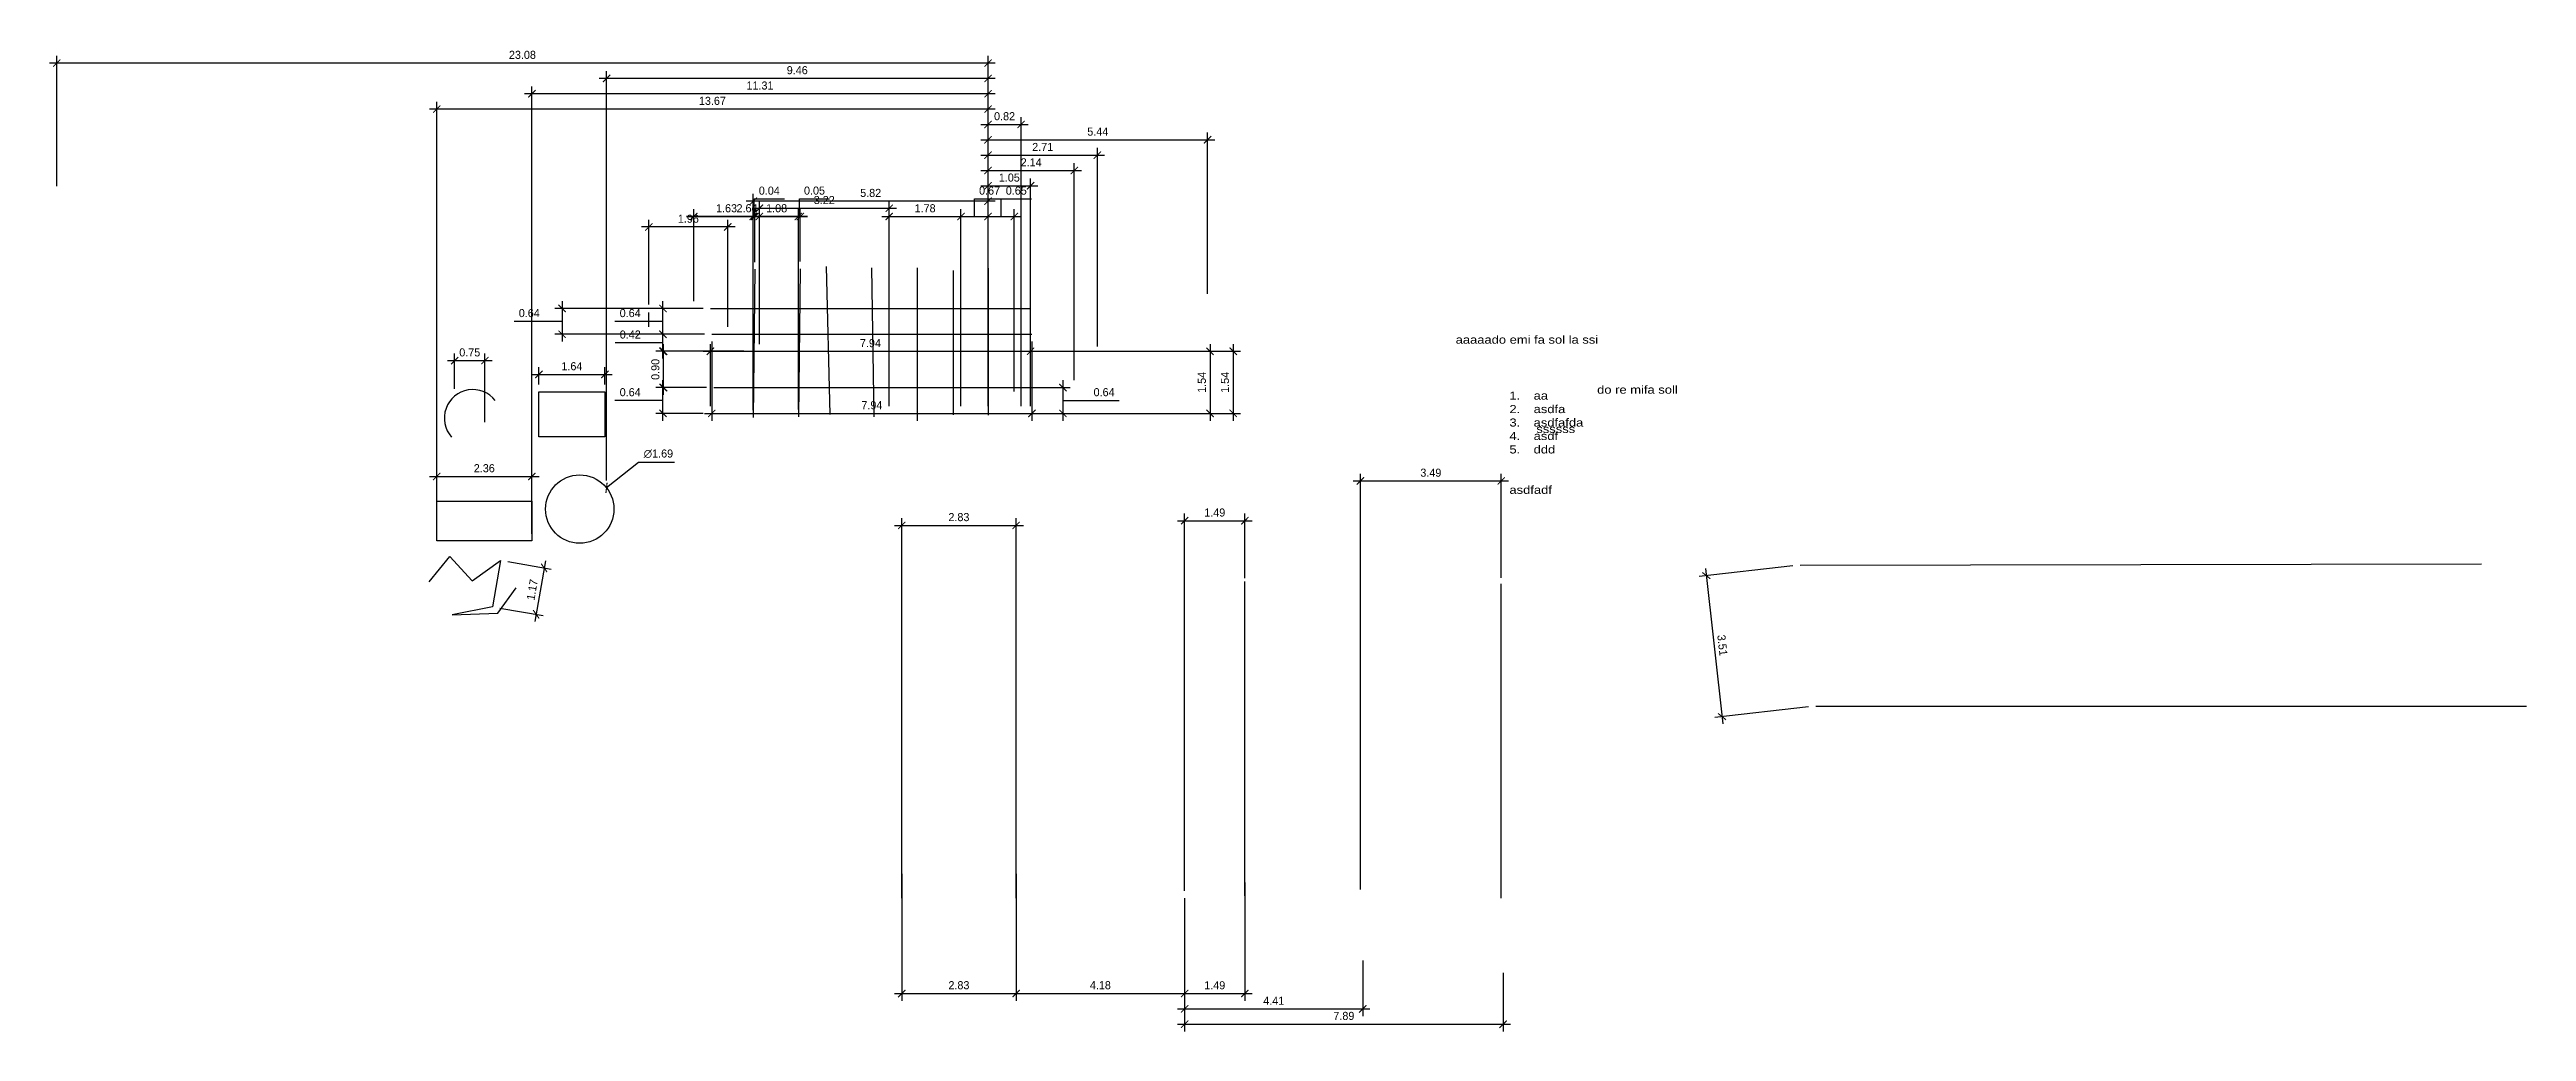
# Model space of a CAD drawing. Header units: metres. Extents: x -9 to 52.4, y -10.7 to 13.6.
import ezdxf

# ---------------------------------------------------------------- set-up
doc = ezdxf.new("R2010")
doc.units = ezdxf.units.M
doc.layers.add('COTAS', color=1, linetype='Continuous')
doc.layers.add('TEXTOS', color=6, linetype='Continuous')
doc.styles.add('COTA', font='ERASMD.TTF')
doc.styles.add('TITULOS', font='ERASMD.TTF', dxfattribs={"width": 1.2, "height": 0.2})
doc.dimstyles.new('COTAS 1', dxfattribs={"dimtxt": 0.2, "dimasz": 0.18, "dimexe": 0.18, "dimexo": 0.18, "dimgap": 0.1, "dimtad": 1, "dimtoh": 1, "dimzin": 0, "dimdsep": 46, "dimtxsty": 'COTA', "dimblk": 'ARCHTICK', "dimcen": 0, "dimdle": 0.18, "dimclrd": 256, "dimclre": 256, "dimclrt": 2, "dimadec": 0, "dimazin": 0, "dimtfac": 1, "dimtofl": 0, "dimtmove": 1, "dimatfit": 3, "dimfxl": 1, "dimtolj": 1, "dimtzin": 0, "dimlwd": -1, "dimlwe": -1, "dimarcsym": 0})

msp = doc.modelspace()

# ---------------------------------------------------------------- texts
at = {"layer": 'TEXTOS', "insert": (25.876, 6.508), "char_height": 0.2, "attachment_point": 1, "style": 'TITULOS', "bg_fill": 3, "box_fill_scale": 1.5, "bg_fill_color": 256, "bg_fill_transparency": 0}
msp.add_mtext_dynamic_manual_height_columns('aaaaado emi fa sol la ssi', width=7.20053, gutter_width=1, heights=[0], dxfattribs=at)
at = {"layer": 'TEXTOS', "char_height": 0.2, "attachment_point": 1, "style": 'TITULOS'}
for s, width, insert in [('\\pxi-3,l3,ql,t3;1.^Iaa\\P2.^Iasdfa\\P3.^Iasdfafda\\P4.^Iasdf\\P5.^Iddd\\P\\pi0,l0,q*,tz;\\P\\Pasdfadf', 4.9737, (27.209, 5.122)), ('do re mifa soll ', 3.6136, (29.383, 5.269)), ('ssssss', 3.26691, (27.876, 4.296))]:
    msp.add_mtext_dynamic_manual_height_columns(s, width=width, gutter_width=1, heights=[0], dxfattribs=dict(at, insert=insert))

# ---------------------------------------------------------------- blocks, each defined once
blk = doc.blocks.new('_ArchTick')
at = {"color": 0, "linetype": 'ByBlock', "const_width": 0.15}
blk.add_lwpolyline([(-0.5, -0.5), (0.5, 0.5)], dxfattribs=at)
blk = doc.blocks.new('*D6')
at = {"transparency": 16777216}
for p, q in [((2.972, 5.547), (4.969, 5.547)), ((3.152, 5.299), (3.152, 5.727)), ((4.789, 5.299), (4.789, 5.727))]:
    blk.add_line(p, q, dxfattribs=at)
at = {"layer": 'Defpoints', "color": 0, "transparency": 16777216}
for p in [(4.789, 5.547), (3.152, 5.119), (4.789, 5.119)]:
    blk.add_point(p, dxfattribs=at)
at = {"transparency": 16777216, "xscale": 0.18, "yscale": 0.18, "zscale": 0.18, "rotation": 180}
blk.add_blockref('_ArchTick', (3.152, 5.547), dxfattribs=at)
at = {"transparency": 16777216, "xscale": 0.18, "yscale": 0.18, "zscale": 0.18}
blk.add_blockref('_ArchTick', (4.789, 5.547), dxfattribs=at)
at = {"color": 2, "transparency": 16777216, "insert": (3.971, 5.748), "char_height": 0.2, "attachment_point": 5, "style": 'COTA'}
blk.add_mtext('\\A1;1.64', dxfattribs=at)
blk = doc.blocks.new('*D7')
at = {"transparency": 16777216}
for p, q in [((0.621, 2.585), (0.621, 3.199)), ((2.979, 2.585), (2.979, 3.199)), ((0.441, 3.019), (3.159, 3.019))]:
    blk.add_line(p, q, dxfattribs=at)
at = {"layer": 'Defpoints', "color": 0, "transparency": 16777216}
for p in [(2.979, 3.019), (0.621, 2.405), (2.979, 2.405)]:
    blk.add_point(p, dxfattribs=at)
at = {"transparency": 16777216, "xscale": 0.18, "yscale": 0.18, "zscale": 0.18, "rotation": 180}
blk.add_blockref('_ArchTick', (0.621, 3.019), dxfattribs=at)
at = {"transparency": 16777216, "xscale": 0.18, "yscale": 0.18, "zscale": 0.18}
blk.add_blockref('_ArchTick', (2.979, 3.019), dxfattribs=at)
at = {"color": 2, "transparency": 16777216, "insert": (1.8, 3.222), "char_height": 0.2, "attachment_point": 5, "style": 'COTA'}
blk.add_mtext('\\A1;2.36', dxfattribs=at)
blk = doc.blocks.new('*D8')
at = {"transparency": 16777216}
for p, q in [((5.619, 3.364), (4.829, 2.738)), ((6.513, 3.364), (5.619, 3.364))]:
    blk.add_line(p, q, dxfattribs=at)
at = {"layer": 'Defpoints', "color": 0, "transparency": 16777216}
for p in [(4.829, 2.738), (3.501, 1.685)]:
    blk.add_point(p, dxfattribs=at)
at = {"transparency": 16777216, "xscale": 0.18, "yscale": 0.18, "zscale": 0.18, "rotation": 218.4080566349514}
blk.add_blockref('_ArchTick', (4.829, 2.738), dxfattribs=at)
at = {"color": 2, "transparency": 16777216, "insert": (6.116, 3.581), "char_height": 0.2, "attachment_point": 5, "style": 'COTA'}
blk.add_mtext('\\A1;∅1.69', dxfattribs=at)
blk = doc.blocks.new('*D9')
at = {"transparency": 16777216}
for p, q in [((0.885, 5.888), (1.995, 5.888)), ((1.065, 5.187), (1.065, 6.068)), ((1.815, 4.361), (1.815, 6.068))]:
    blk.add_line(p, q, dxfattribs=at)
at = {"layer": 'Defpoints', "color": 0, "transparency": 16777216}
for p in [(1.815, 5.888), (1.065, 5.007), (1.815, 4.181)]:
    blk.add_point(p, dxfattribs=at)
at = {"transparency": 16777216, "xscale": 0.18, "yscale": 0.18, "zscale": 0.18, "rotation": 180}
blk.add_blockref('_ArchTick', (1.065, 5.888), dxfattribs=at)
at = {"transparency": 16777216, "xscale": 0.18, "yscale": 0.18, "zscale": 0.18}
blk.add_blockref('_ArchTick', (1.815, 5.888), dxfattribs=at)
at = {"color": 2, "transparency": 16777216, "insert": (1.44, 6.091), "char_height": 0.2, "attachment_point": 5, "style": 'COTA'}
blk.add_mtext('\\A1;0.75', dxfattribs=at)
blk = doc.blocks.new('*D10')
at = {"transparency": 16777216}
for p, q in [((2.38, 0.91), (3.46, 0.724)), ((3.313, 0.932), (3.055, -0.571)), ((2.183, -0.239), (3.263, -0.424))]:
    blk.add_line(p, q, dxfattribs=at)
at = {"layer": 'Defpoints', "color": 0, "transparency": 16777216}
for p in [(2.203, 0.94), (2.006, -0.208), (3.085, -0.394)]:
    blk.add_point(p, dxfattribs=at)
at = {"transparency": 16777216, "xscale": 0.18, "yscale": 0.18, "zscale": 0.18}
for p, rotation in [((3.283, 0.755), 80.24460869012171), ((3.085, -0.394), 260.2446086901217)]:
    blk.add_blockref('_ArchTick', p, dxfattribs=dict(at, rotation=rotation))
at = {"color": 2, "transparency": 16777216, "insert": (2.987, 0.214), "char_height": 0.2, "attachment_point": 5, "rotation": 80.24461, "style": 'COTA'}
blk.add_mtext('\\A1;1.17', dxfattribs=at)
blk = doc.blocks.new('*D15')
at = {"layer": 'COTAS', "transparency": 16777216}
for p, q in [((7.306, 5.222), (6.049, 5.222)), ((6.229, 4.401), (6.229, 5.402)), ((5.793, 4.901), (5.039, 4.901)), ((6.229, 4.901), (5.793, 4.901)), ((7.223, 4.581), (6.049, 4.581))]:
    blk.add_line(p, q, dxfattribs=at)
at = {"layer": 'Defpoints', "color": 0, "transparency": 16777216}
for p in [(6.229, 5.222), (7.486, 5.222), (7.403, 4.581)]:
    blk.add_point(p, dxfattribs=at)
at = {"layer": 'COTAS', "transparency": 16777216, "xscale": 0.18, "yscale": 0.18, "zscale": 0.18}
for p, rotation in [((6.229, 5.222), 90), ((6.229, 4.581), 270)]:
    blk.add_blockref('_ArchTick', p, dxfattribs=dict(at, rotation=rotation))
at = {"layer": 'COTAS', "color": 2, "transparency": 16777216, "insert": (5.416, 5.105), "char_height": 0.2, "attachment_point": 5, "style": 'COTA'}
blk.add_mtext('\\A1;0.64', dxfattribs=at)
blk = doc.blocks.new('*D16')
at = {"layer": 'COTAS', "transparency": 16777216}
for p, q in [((6.243, 5.042), (6.243, 6.3)), ((8.236, 6.12), (6.063, 6.12)), ((7.306, 5.222), (6.063, 5.222))]:
    blk.add_line(p, q, dxfattribs=at)
at = {"layer": 'Defpoints', "color": 0, "transparency": 16777216}
for p in [(6.243, 6.12), (8.416, 6.12), (7.486, 5.222)]:
    blk.add_point(p, dxfattribs=at)
at = {"layer": 'COTAS', "transparency": 16777216, "xscale": 0.18, "yscale": 0.18, "zscale": 0.18}
for p, rotation in [((6.243, 6.12), 90), ((6.243, 5.222), 270)]:
    blk.add_blockref('_ArchTick', p, dxfattribs=dict(at, rotation=rotation))
at = {"layer": 'COTAS', "color": 2, "transparency": 16777216, "insert": (6.04, 5.671), "char_height": 0.2, "attachment_point": 5, "rotation": 90, "style": 'COTA'}
blk.add_mtext('\\A1;0.90', dxfattribs=at)
blk = doc.blocks.new('*D17')
at = {"layer": 'COTAS', "transparency": 16777216}
for p, q in [((5.793, 6.331), (5.043, 6.331)), ((6.229, 6.331), (5.793, 6.331)), ((7.257, 6.542), (6.049, 6.542)), ((6.229, 5.94), (6.229, 6.722)), ((8.236, 6.12), (6.049, 6.12))]:
    blk.add_line(p, q, dxfattribs=at)
at = {"layer": 'Defpoints', "color": 0, "transparency": 16777216}
for p in [(6.229, 6.542), (7.437, 6.542), (8.416, 6.12)]:
    blk.add_point(p, dxfattribs=at)
at = {"layer": 'COTAS', "transparency": 16777216, "xscale": 0.18, "yscale": 0.18, "zscale": 0.18}
for p, rotation in [((6.229, 6.542), 90), ((6.229, 6.12), 270)]:
    blk.add_blockref('_ArchTick', p, dxfattribs=dict(at, rotation=rotation))
at = {"layer": 'COTAS', "color": 2, "transparency": 16777216, "insert": (5.418, 6.534), "char_height": 0.2, "attachment_point": 5, "style": 'COTA'}
blk.add_mtext('\\A1;0.42', dxfattribs=at)
blk = doc.blocks.new('*D18')
at = {"layer": 'COTAS', "transparency": 16777216}
for p, q in [((5.793, 6.861), (5.039, 6.861)), ((6.229, 6.861), (5.793, 6.861)), ((7.223, 7.181), (6.049, 7.181)), ((6.229, 6.362), (6.229, 7.361)), ((7.257, 6.542), (6.049, 6.542))]:
    blk.add_line(p, q, dxfattribs=at)
at = {"layer": 'Defpoints', "color": 0, "transparency": 16777216}
for p in [(6.229, 7.181), (7.403, 7.181), (7.437, 6.542)]:
    blk.add_point(p, dxfattribs=at)
at = {"layer": 'COTAS', "transparency": 16777216, "xscale": 0.18, "yscale": 0.18, "zscale": 0.18}
for p, rotation in [((6.229, 7.181), 90), ((6.229, 6.542), 270)]:
    blk.add_blockref('_ArchTick', p, dxfattribs=dict(at, rotation=rotation))
at = {"layer": 'COTAS', "color": 2, "transparency": 16777216, "insert": (5.416, 7.065), "char_height": 0.2, "attachment_point": 5, "style": 'COTA'}
blk.add_mtext('\\A1;0.64', dxfattribs=at)
blk = doc.blocks.new('*D19')
at = {"layer": 'COTAS', "transparency": 16777216}
for p, q in [((8.487, 9.458), (8.487, 9.895)), ((8.487, 9.895), (9.241, 9.895)), ((8.466, 9.458), (8.286, 9.458)), ((8.466, 4.662), (8.466, 9.638)), ((8.466, 9.458), (8.507, 9.458)), ((8.507, 8.33), (8.507, 9.638)), ((8.507, 9.458), (8.687, 9.458))]:
    blk.add_line(p, q, dxfattribs=at)
at = {"layer": 'Defpoints', "color": 0, "transparency": 16777216}
for p in [(8.507, 9.458), (8.507, 8.15), (8.466, 4.482)]:
    blk.add_point(p, dxfattribs=at)
at = {"layer": 'COTAS', "transparency": 16777216, "xscale": 0.18, "yscale": 0.18, "zscale": 0.18}
blk.add_blockref('_ArchTick', (8.466, 9.458), dxfattribs=at)
at = {"layer": 'COTAS', "transparency": 16777216, "xscale": 0.18, "yscale": 0.18, "zscale": 0.18, "rotation": 180}
blk.add_blockref('_ArchTick', (8.507, 9.458), dxfattribs=at)
at = {"layer": 'COTAS', "color": 2, "transparency": 16777216, "insert": (8.864, 10.098), "char_height": 0.2, "attachment_point": 5, "style": 'COTA'}
blk.add_mtext('\\A1;0.04', dxfattribs=at)
blk = doc.blocks.new('*D20')
at = {"layer": 'COTAS', "transparency": 16777216}
for p, q in [((8.327, 9.458), (9.765, 9.458)), ((8.507, 8.33), (8.507, 9.638)), ((9.585, 4.675), (9.585, 9.638))]:
    blk.add_line(p, q, dxfattribs=at)
at = {"layer": 'Defpoints', "color": 0, "transparency": 16777216}
for p in [(9.585, 9.458), (8.507, 8.15), (9.585, 4.495)]:
    blk.add_point(p, dxfattribs=at)
at = {"layer": 'COTAS', "transparency": 16777216, "xscale": 0.18, "yscale": 0.18, "zscale": 0.18, "rotation": 180}
blk.add_blockref('_ArchTick', (8.507, 9.458), dxfattribs=at)
at = {"layer": 'COTAS', "transparency": 16777216, "xscale": 0.18, "yscale": 0.18, "zscale": 0.18}
blk.add_blockref('_ArchTick', (9.585, 9.458), dxfattribs=at)
at = {"layer": 'COTAS', "color": 2, "transparency": 16777216, "insert": (9.046, 9.661), "char_height": 0.2, "attachment_point": 5, "style": 'COTA'}
blk.add_mtext('\\A1;1.08', dxfattribs=at)
blk = doc.blocks.new('*D21')
at = {"layer": 'COTAS', "transparency": 16777216}
for p, q in [((9.609, 9.458), (9.609, 9.895)), ((9.609, 9.895), (10.359, 9.895)), ((9.585, 9.458), (9.405, 9.458)), ((9.585, 4.675), (9.585, 9.638)), ((9.585, 9.458), (9.633, 9.458)), ((9.633, 8.344), (9.633, 9.638)), ((9.633, 9.458), (9.813, 9.458))]:
    blk.add_line(p, q, dxfattribs=at)
at = {"layer": 'Defpoints', "color": 0, "transparency": 16777216}
for p in [(9.633, 9.458), (9.633, 8.164), (9.585, 4.495)]:
    blk.add_point(p, dxfattribs=at)
at = {"layer": 'COTAS', "transparency": 16777216, "xscale": 0.18, "yscale": 0.18, "zscale": 0.18}
blk.add_blockref('_ArchTick', (9.585, 9.458), dxfattribs=at)
at = {"layer": 'COTAS', "transparency": 16777216, "xscale": 0.18, "yscale": 0.18, "zscale": 0.18, "rotation": 180}
blk.add_blockref('_ArchTick', (9.633, 9.458), dxfattribs=at)
at = {"layer": 'COTAS', "color": 2, "transparency": 16777216, "insert": (9.984, 10.098), "char_height": 0.2, "attachment_point": 5, "style": 'COTA'}
blk.add_mtext('\\A1;0.05', dxfattribs=at)
blk = doc.blocks.new('*D22')
at = {"layer": 'COTAS', "transparency": 16777216}
for p, q in [((9.813, 9.458), (6.811, 9.458)), ((6.991, 7.361), (6.991, 9.638)), ((9.633, 8.344), (9.633, 9.638))]:
    blk.add_line(p, q, dxfattribs=at)
at = {"layer": 'Defpoints', "color": 0, "transparency": 16777216}
for p in [(6.991, 9.458), (9.633, 8.164), (6.991, 7.181)]:
    blk.add_point(p, dxfattribs=at)
at = {"layer": 'COTAS', "transparency": 16777216, "xscale": 0.18, "yscale": 0.18, "zscale": 0.18, "rotation": 180}
blk.add_blockref('_ArchTick', (6.991, 9.458), dxfattribs=at)
at = {"layer": 'COTAS', "transparency": 16777216, "xscale": 0.18, "yscale": 0.18, "zscale": 0.18}
blk.add_blockref('_ArchTick', (9.633, 9.458), dxfattribs=at)
at = {"layer": 'COTAS', "color": 2, "transparency": 16777216, "insert": (8.312, 9.661), "char_height": 0.2, "attachment_point": 5, "style": 'COTA'}
blk.add_mtext('\\A1;2.64', dxfattribs=at)
blk = doc.blocks.new('*D23')
at = {"layer": 'COTAS', "transparency": 16777216}
for p, q in [((6.811, 9.458), (8.798, 9.458)), ((6.991, 7.361), (6.991, 9.638)), ((8.618, 6.3), (8.618, 9.638))]:
    blk.add_line(p, q, dxfattribs=at)
at = {"layer": 'Defpoints', "color": 0, "transparency": 16777216}
for p in [(8.618, 9.458), (6.991, 7.181), (8.618, 6.12)]:
    blk.add_point(p, dxfattribs=at)
at = {"layer": 'COTAS', "transparency": 16777216, "xscale": 0.18, "yscale": 0.18, "zscale": 0.18, "rotation": 180}
blk.add_blockref('_ArchTick', (6.991, 9.458), dxfattribs=at)
at = {"layer": 'COTAS', "transparency": 16777216, "xscale": 0.18, "yscale": 0.18, "zscale": 0.18}
blk.add_blockref('_ArchTick', (8.618, 9.458), dxfattribs=at)
at = {"layer": 'COTAS', "color": 2, "transparency": 16777216, "insert": (7.804, 9.661), "char_height": 0.2, "attachment_point": 5, "style": 'COTA'}
blk.add_mtext('\\A1;1.63', dxfattribs=at)
blk = doc.blocks.new('*D24')
at = {"layer": 'COTAS', "transparency": 16777216}
for p, q in [((8.618, 6.3), (8.618, 9.842)), ((11.836, 4.761), (11.836, 9.842)), ((8.438, 9.662), (12.016, 9.662))]:
    blk.add_line(p, q, dxfattribs=at)
at = {"layer": 'Defpoints', "color": 0, "transparency": 16777216}
for p in [(11.836, 9.662), (8.618, 6.12), (11.836, 4.581)]:
    blk.add_point(p, dxfattribs=at)
at = {"layer": 'COTAS', "transparency": 16777216, "xscale": 0.18, "yscale": 0.18, "zscale": 0.18, "rotation": 180}
blk.add_blockref('_ArchTick', (8.618, 9.662), dxfattribs=at)
at = {"layer": 'COTAS', "transparency": 16777216, "xscale": 0.18, "yscale": 0.18, "zscale": 0.18}
blk.add_blockref('_ArchTick', (11.836, 9.662), dxfattribs=at)
at = {"layer": 'COTAS', "color": 2, "transparency": 16777216, "insert": (10.227, 9.865), "char_height": 0.2, "attachment_point": 5, "style": 'COTA'}
blk.add_mtext('\\A1;3.22', dxfattribs=at)
blk = doc.blocks.new('*D25')
at = {"layer": 'COTAS', "transparency": 16777216}
for p, q in [((11.656, 9.458), (13.795, 9.458)), ((11.836, 4.761), (11.836, 9.638)), ((13.615, 4.761), (13.615, 9.638))]:
    blk.add_line(p, q, dxfattribs=at)
at = {"layer": 'Defpoints', "color": 0, "transparency": 16777216}
for p in [(13.615, 9.458), (11.836, 4.581), (13.615, 4.581)]:
    blk.add_point(p, dxfattribs=at)
at = {"layer": 'COTAS', "transparency": 16777216, "xscale": 0.18, "yscale": 0.18, "zscale": 0.18, "rotation": 180}
blk.add_blockref('_ArchTick', (11.836, 9.458), dxfattribs=at)
at = {"layer": 'COTAS', "transparency": 16777216, "xscale": 0.18, "yscale": 0.18, "zscale": 0.18}
blk.add_blockref('_ArchTick', (13.615, 9.458), dxfattribs=at)
at = {"layer": 'COTAS', "color": 2, "transparency": 16777216, "insert": (12.726, 9.661), "char_height": 0.2, "attachment_point": 5, "style": 'COTA'}
blk.add_mtext('\\A1;1.78', dxfattribs=at)
blk = doc.blocks.new('*D26')
at = {"layer": 'COTAS', "transparency": 16777216}
for p, q in [((13.951, 9.458), (13.951, 9.895)), ((13.951, 9.895), (14.697, 9.895)), ((13.435, 9.458), (14.466, 9.458)), ((13.615, 4.761), (13.615, 9.638)), ((14.286, 4.761), (14.286, 9.638))]:
    blk.add_line(p, q, dxfattribs=at)
at = {"layer": 'Defpoints', "color": 0, "transparency": 16777216}
for p in [(14.286, 9.458), (13.615, 4.581), (14.286, 4.581)]:
    blk.add_point(p, dxfattribs=at)
at = {"layer": 'COTAS', "transparency": 16777216, "xscale": 0.18, "yscale": 0.18, "zscale": 0.18, "rotation": 180}
blk.add_blockref('_ArchTick', (13.615, 9.458), dxfattribs=at)
at = {"layer": 'COTAS', "transparency": 16777216, "xscale": 0.18, "yscale": 0.18, "zscale": 0.18}
blk.add_blockref('_ArchTick', (14.286, 9.458), dxfattribs=at)
at = {"layer": 'COTAS', "color": 2, "transparency": 16777216, "insert": (14.324, 10.098), "char_height": 0.2, "attachment_point": 5, "style": 'COTA'}
blk.add_mtext('\\A1;0.67', dxfattribs=at)
blk = doc.blocks.new('*D27')
at = {"layer": 'COTAS', "transparency": 16777216}
for p, q in [((14.611, 9.458), (14.611, 9.895)), ((14.611, 9.895), (15.361, 9.895)), ((14.106, 9.458), (15.116, 9.458)), ((14.286, 4.761), (14.286, 9.638)), ((14.936, 5.121), (14.936, 9.638))]:
    blk.add_line(p, q, dxfattribs=at)
at = {"layer": 'Defpoints', "color": 0, "transparency": 16777216}
for p in [(14.936, 9.458), (14.936, 4.941), (14.286, 4.581)]:
    blk.add_point(p, dxfattribs=at)
at = {"layer": 'COTAS', "transparency": 16777216, "xscale": 0.18, "yscale": 0.18, "zscale": 0.18, "rotation": 180}
blk.add_blockref('_ArchTick', (14.286, 9.458), dxfattribs=at)
at = {"layer": 'COTAS', "transparency": 16777216, "xscale": 0.18, "yscale": 0.18, "zscale": 0.18}
blk.add_blockref('_ArchTick', (14.936, 9.458), dxfattribs=at)
at = {"layer": 'COTAS', "color": 2, "transparency": 16777216, "insert": (14.986, 10.098), "char_height": 0.2, "attachment_point": 5, "style": 'COTA'}
blk.add_mtext('\\A1;0.65', dxfattribs=at)
blk = doc.blocks.new('*D28')
at = {"layer": 'COTAS', "transparency": 16777216}
for p, q in [((14.466, 9.838), (8.287, 9.838)), ((8.467, 4.761), (8.467, 10.018)), ((14.286, 4.761), (14.286, 10.018))]:
    blk.add_line(p, q, dxfattribs=at)
at = {"layer": 'Defpoints', "color": 0, "transparency": 16777216}
for p in [(8.467, 9.838), (8.467, 4.581), (14.286, 4.581)]:
    blk.add_point(p, dxfattribs=at)
at = {"layer": 'COTAS', "transparency": 16777216, "xscale": 0.18, "yscale": 0.18, "zscale": 0.18, "rotation": 180}
blk.add_blockref('_ArchTick', (8.467, 9.838), dxfattribs=at)
at = {"layer": 'COTAS', "transparency": 16777216, "xscale": 0.18, "yscale": 0.18, "zscale": 0.18}
blk.add_blockref('_ArchTick', (14.286, 9.838), dxfattribs=at)
at = {"layer": 'COTAS', "color": 2, "transparency": 16777216, "insert": (11.377, 10.041), "char_height": 0.2, "attachment_point": 5, "style": 'COTA'}
blk.add_mtext('\\A1;5.82', dxfattribs=at)
blk = doc.blocks.new('*D29')
at = {"layer": 'COTAS', "transparency": 16777216}
for p, q in [((14.106, 10.218), (15.52, 10.218)), ((14.286, 4.761), (14.286, 10.398)), ((15.34, 4.761), (15.34, 10.398))]:
    blk.add_line(p, q, dxfattribs=at)
at = {"layer": 'Defpoints', "color": 0, "transparency": 16777216}
for p in [(15.34, 10.218), (14.286, 4.581), (15.34, 4.581)]:
    blk.add_point(p, dxfattribs=at)
at = {"layer": 'COTAS', "transparency": 16777216, "xscale": 0.18, "yscale": 0.18, "zscale": 0.18, "rotation": 180}
blk.add_blockref('_ArchTick', (14.286, 10.218), dxfattribs=at)
at = {"layer": 'COTAS', "transparency": 16777216, "xscale": 0.18, "yscale": 0.18, "zscale": 0.18}
blk.add_blockref('_ArchTick', (15.34, 10.218), dxfattribs=at)
at = {"layer": 'COTAS', "color": 2, "transparency": 16777216, "insert": (14.813, 10.421), "char_height": 0.2, "attachment_point": 5, "style": 'COTA'}
blk.add_mtext('\\A1;1.05', dxfattribs=at)
blk = doc.blocks.new('*D30')
at = {"layer": 'COTAS', "transparency": 16777216}
for p, q in [((14.106, 10.598), (16.604, 10.598)), ((14.286, 4.761), (14.286, 10.778)), ((16.424, 5.402), (16.424, 10.778))]:
    blk.add_line(p, q, dxfattribs=at)
at = {"layer": 'Defpoints', "color": 0, "transparency": 16777216}
for p in [(16.424, 10.598), (16.424, 5.222), (14.286, 4.581)]:
    blk.add_point(p, dxfattribs=at)
at = {"layer": 'COTAS', "transparency": 16777216, "xscale": 0.18, "yscale": 0.18, "zscale": 0.18, "rotation": 180}
blk.add_blockref('_ArchTick', (14.286, 10.598), dxfattribs=at)
at = {"layer": 'COTAS', "transparency": 16777216, "xscale": 0.18, "yscale": 0.18, "zscale": 0.18}
blk.add_blockref('_ArchTick', (16.424, 10.598), dxfattribs=at)
at = {"layer": 'COTAS', "color": 2, "transparency": 16777216, "insert": (15.355, 10.8), "char_height": 0.2, "attachment_point": 5, "style": 'COTA'}
blk.add_mtext('\\A1;2.14', dxfattribs=at)
blk = doc.blocks.new('*D31')
at = {"layer": 'COTAS', "transparency": 16777216}
for p, q in [((14.286, 4.761), (14.286, 11.158)), ((16.995, 6.239), (16.995, 11.158)), ((14.106, 10.978), (17.175, 10.978))]:
    blk.add_line(p, q, dxfattribs=at)
at = {"layer": 'Defpoints', "color": 0, "transparency": 16777216}
for p in [(16.995, 10.978), (16.995, 6.059), (14.286, 4.581)]:
    blk.add_point(p, dxfattribs=at)
at = {"layer": 'COTAS', "transparency": 16777216, "xscale": 0.18, "yscale": 0.18, "zscale": 0.18, "rotation": 180}
blk.add_blockref('_ArchTick', (14.286, 10.978), dxfattribs=at)
at = {"layer": 'COTAS', "transparency": 16777216, "xscale": 0.18, "yscale": 0.18, "zscale": 0.18}
blk.add_blockref('_ArchTick', (16.995, 10.978), dxfattribs=at)
at = {"layer": 'COTAS', "color": 2, "transparency": 16777216, "insert": (15.64, 11.18), "char_height": 0.2, "attachment_point": 5, "style": 'COTA'}
blk.add_mtext('\\A1;2.71', dxfattribs=at)
blk = doc.blocks.new('*D32')
at = {"layer": 'COTAS', "transparency": 16777216}
for p, q in [((14.106, 11.358), (19.907, 11.358)), ((14.286, 4.761), (14.286, 11.538)), ((19.727, 7.541), (19.727, 11.538))]:
    blk.add_line(p, q, dxfattribs=at)
at = {"layer": 'Defpoints', "color": 0, "transparency": 16777216}
for p in [(19.727, 11.358), (19.727, 7.361), (14.286, 4.581)]:
    blk.add_point(p, dxfattribs=at)
at = {"layer": 'COTAS', "transparency": 16777216, "xscale": 0.18, "yscale": 0.18, "zscale": 0.18, "rotation": 180}
blk.add_blockref('_ArchTick', (14.286, 11.358), dxfattribs=at)
at = {"layer": 'COTAS', "transparency": 16777216, "xscale": 0.18, "yscale": 0.18, "zscale": 0.18}
blk.add_blockref('_ArchTick', (19.727, 11.358), dxfattribs=at)
at = {"layer": 'COTAS', "color": 2, "transparency": 16777216, "insert": (17.006, 11.56), "char_height": 0.2, "attachment_point": 5, "style": 'COTA'}
blk.add_mtext('\\A1;5.44', dxfattribs=at)
blk = doc.blocks.new('*D33')
at = {"layer": 'COTAS', "transparency": 16777216}
for p, q in [((14.106, 11.738), (15.284, 11.738)), ((14.286, 4.761), (14.286, 11.918)), ((15.104, 4.761), (15.104, 11.918))]:
    blk.add_line(p, q, dxfattribs=at)
at = {"layer": 'Defpoints', "color": 0, "transparency": 16777216}
for p in [(15.104, 11.738), (14.286, 4.581), (15.104, 4.581)]:
    blk.add_point(p, dxfattribs=at)
at = {"layer": 'COTAS', "transparency": 16777216, "xscale": 0.18, "yscale": 0.18, "zscale": 0.18, "rotation": 180}
blk.add_blockref('_ArchTick', (14.286, 11.738), dxfattribs=at)
at = {"layer": 'COTAS', "transparency": 16777216, "xscale": 0.18, "yscale": 0.18, "zscale": 0.18}
blk.add_blockref('_ArchTick', (15.104, 11.738), dxfattribs=at)
at = {"layer": 'COTAS', "color": 2, "transparency": 16777216, "insert": (14.695, 11.941), "char_height": 0.2, "attachment_point": 5, "style": 'COTA'}
blk.add_mtext('\\A1;0.82', dxfattribs=at)
blk = doc.blocks.new('*D34')
at = {"layer": 'COTAS', "transparency": 16777216}
for p, q in [((0.621, 1.601), (0.621, 12.298)), ((14.286, 4.761), (14.286, 12.298)), ((14.466, 12.118), (0.441, 12.118))]:
    blk.add_line(p, q, dxfattribs=at)
at = {"layer": 'Defpoints', "color": 0, "transparency": 16777216}
for p in [(0.621, 12.118), (14.286, 4.581), (0.621, 1.421)]:
    blk.add_point(p, dxfattribs=at)
at = {"layer": 'COTAS', "transparency": 16777216, "xscale": 0.18, "yscale": 0.18, "zscale": 0.18, "rotation": 180}
blk.add_blockref('_ArchTick', (0.621, 12.118), dxfattribs=at)
at = {"layer": 'COTAS', "transparency": 16777216, "xscale": 0.18, "yscale": 0.18, "zscale": 0.18}
blk.add_blockref('_ArchTick', (14.286, 12.118), dxfattribs=at)
at = {"layer": 'COTAS', "color": 2, "transparency": 16777216, "insert": (7.454, 12.321), "char_height": 0.2, "attachment_point": 5, "style": 'COTA'}
blk.add_mtext('\\A1;13.67', dxfattribs=at)
blk = doc.blocks.new('*D35')
at = {"layer": 'COTAS', "transparency": 16777216}
for p, q in [((14.466, 12.498), (2.799, 12.498)), ((2.979, 1.601), (2.979, 12.678)), ((14.286, 4.761), (14.286, 12.678))]:
    blk.add_line(p, q, dxfattribs=at)
at = {"layer": 'Defpoints', "color": 0, "transparency": 16777216}
for p in [(2.979, 12.498), (14.286, 4.581), (2.979, 1.421)]:
    blk.add_point(p, dxfattribs=at)
at = {"layer": 'COTAS', "transparency": 16777216, "xscale": 0.18, "yscale": 0.18, "zscale": 0.18, "rotation": 180}
blk.add_blockref('_ArchTick', (2.979, 12.498), dxfattribs=at)
at = {"layer": 'COTAS', "transparency": 16777216, "xscale": 0.18, "yscale": 0.18, "zscale": 0.18}
blk.add_blockref('_ArchTick', (14.286, 12.498), dxfattribs=at)
at = {"layer": 'COTAS', "color": 2, "transparency": 16777216, "insert": (8.633, 12.701), "char_height": 0.2, "attachment_point": 5, "style": 'COTA'}
blk.add_mtext('\\A1;11.31', dxfattribs=at)
blk = doc.blocks.new('*D36')
at = {"layer": 'COTAS', "transparency": 16777216}
for p, q in [((4.829, 2.918), (4.829, 13.058)), ((14.286, 4.761), (14.286, 13.058)), ((14.466, 12.878), (4.649, 12.878))]:
    blk.add_line(p, q, dxfattribs=at)
at = {"layer": 'Defpoints', "color": 0, "transparency": 16777216}
for p in [(4.829, 12.878), (14.286, 4.581), (4.829, 2.738)]:
    blk.add_point(p, dxfattribs=at)
at = {"layer": 'COTAS', "transparency": 16777216, "xscale": 0.18, "yscale": 0.18, "zscale": 0.18, "rotation": 180}
blk.add_blockref('_ArchTick', (4.829, 12.878), dxfattribs=at)
at = {"layer": 'COTAS', "transparency": 16777216, "xscale": 0.18, "yscale": 0.18, "zscale": 0.18}
blk.add_blockref('_ArchTick', (14.286, 12.878), dxfattribs=at)
at = {"layer": 'COTAS', "color": 2, "transparency": 16777216, "insert": (9.557, 13.081), "char_height": 0.2, "attachment_point": 5, "style": 'COTA'}
blk.add_mtext('\\A1;9.46', dxfattribs=at)
blk = doc.blocks.new('*D37')
at = {"layer": 'COTAS', "transparency": 16777216}
for p, q in [((14.466, 13.258), (-8.976, 13.258)), ((-8.796, 10.21), (-8.796, 13.438)), ((14.286, 4.761), (14.286, 13.438))]:
    blk.add_line(p, q, dxfattribs=at)
at = {"layer": 'Defpoints', "color": 0, "transparency": 16777216}
for p in [(-8.796, 13.258), (-8.796, 10.03), (14.286, 4.581)]:
    blk.add_point(p, dxfattribs=at)
at = {"layer": 'COTAS', "transparency": 16777216, "xscale": 0.18, "yscale": 0.18, "zscale": 0.18, "rotation": 180}
blk.add_blockref('_ArchTick', (-8.796, 13.258), dxfattribs=at)
at = {"layer": 'COTAS', "transparency": 16777216, "xscale": 0.18, "yscale": 0.18, "zscale": 0.18}
blk.add_blockref('_ArchTick', (14.286, 13.258), dxfattribs=at)
at = {"layer": 'COTAS', "color": 2, "transparency": 16777216, "insert": (2.745, 13.461), "char_height": 0.2, "attachment_point": 5, "style": 'COTA'}
blk.add_mtext('\\A1;23.08', dxfattribs=at)
blk = doc.blocks.new('*D39')
at = {"layer": 'COTAS', "transparency": 16777216}
for p, q in [((12.147, -6.821), (12.147, -9.967)), ((14.982, -6.821), (14.982, -9.967)), ((11.967, -9.787), (15.162, -9.787))]:
    blk.add_line(p, q, dxfattribs=at)
at = {"layer": 'Defpoints', "color": 0, "transparency": 16777216}
for p in [(12.147, -6.641), (14.982, -6.641), (14.982, -9.787)]:
    blk.add_point(p, dxfattribs=at)
at = {"layer": 'COTAS', "transparency": 16777216, "xscale": 0.18, "yscale": 0.18, "zscale": 0.18, "rotation": 180}
blk.add_blockref('_ArchTick', (12.147, -9.787), dxfattribs=at)
at = {"layer": 'COTAS', "transparency": 16777216, "xscale": 0.18, "yscale": 0.18, "zscale": 0.18}
blk.add_blockref('_ArchTick', (14.982, -9.787), dxfattribs=at)
at = {"layer": 'COTAS', "color": 2, "transparency": 16777216, "insert": (13.564, -9.583), "char_height": 0.2, "attachment_point": 5, "style": 'COTA'}
blk.add_mtext('\\A1;2.83', dxfattribs=at)
blk = doc.blocks.new('*D40')
at = {"layer": 'COTAS', "transparency": 16777216}
for p, q in [((14.982, -6.821), (14.982, -9.967)), ((19.159, -7.425), (19.159, -9.967)), ((14.802, -9.787), (19.339, -9.787))]:
    blk.add_line(p, q, dxfattribs=at)
at = {"layer": 'Defpoints', "color": 0, "transparency": 16777216}
for p in [(14.982, -6.641), (19.159, -7.245), (19.159, -9.787)]:
    blk.add_point(p, dxfattribs=at)
at = {"layer": 'COTAS', "transparency": 16777216, "xscale": 0.18, "yscale": 0.18, "zscale": 0.18, "rotation": 180}
blk.add_blockref('_ArchTick', (14.982, -9.787), dxfattribs=at)
at = {"layer": 'COTAS', "transparency": 16777216, "xscale": 0.18, "yscale": 0.18, "zscale": 0.18}
blk.add_blockref('_ArchTick', (19.159, -9.787), dxfattribs=at)
at = {"layer": 'COTAS', "color": 2, "transparency": 16777216, "insert": (17.07, -9.583), "char_height": 0.2, "attachment_point": 5, "style": 'COTA'}
blk.add_mtext('\\A1;4.18', dxfattribs=at)
blk = doc.blocks.new('*D41')
at = {"layer": 'COTAS', "transparency": 16777216}
for p, q in [((20.651, -7.039), (20.651, -9.967)), ((19.159, -7.425), (19.159, -9.967)), ((18.979, -9.787), (20.831, -9.787))]:
    blk.add_line(p, q, dxfattribs=at)
at = {"layer": 'Defpoints', "color": 0, "transparency": 16777216}
for p in [(19.159, -7.245), (20.651, -6.859), (20.651, -9.787)]:
    blk.add_point(p, dxfattribs=at)
at = {"layer": 'COTAS', "transparency": 16777216, "xscale": 0.18, "yscale": 0.18, "zscale": 0.18, "rotation": 180}
blk.add_blockref('_ArchTick', (19.159, -9.787), dxfattribs=at)
at = {"layer": 'COTAS', "transparency": 16777216, "xscale": 0.18, "yscale": 0.18, "zscale": 0.18}
blk.add_blockref('_ArchTick', (20.651, -9.787), dxfattribs=at)
at = {"layer": 'COTAS', "color": 2, "transparency": 16777216, "insert": (19.905, -9.585), "char_height": 0.2, "attachment_point": 5, "style": 'COTA'}
blk.add_mtext('\\A1;1.49', dxfattribs=at)
blk = doc.blocks.new('*D42')
at = {"layer": 'COTAS', "transparency": 16777216}
for p, q in [((19.159, -7.425), (19.159, -10.347)), ((23.573, -8.968), (23.573, -10.347)), ((18.979, -10.167), (23.753, -10.167))]:
    blk.add_line(p, q, dxfattribs=at)
at = {"layer": 'Defpoints', "color": 0, "transparency": 16777216}
for p in [(19.159, -7.245), (23.573, -8.788), (23.573, -10.167)]:
    blk.add_point(p, dxfattribs=at)
at = {"layer": 'COTAS', "transparency": 16777216, "xscale": 0.18, "yscale": 0.18, "zscale": 0.18, "rotation": 180}
blk.add_blockref('_ArchTick', (19.159, -10.167), dxfattribs=at)
at = {"layer": 'COTAS', "transparency": 16777216, "xscale": 0.18, "yscale": 0.18, "zscale": 0.18}
blk.add_blockref('_ArchTick', (23.573, -10.167), dxfattribs=at)
at = {"layer": 'COTAS', "color": 2, "transparency": 16777216, "insert": (21.366, -9.967), "char_height": 0.2, "attachment_point": 5, "style": 'COTA'}
blk.add_mtext('\\A1;4.41', dxfattribs=at)
blk = doc.blocks.new('*D43')
at = {"layer": 'COTAS', "transparency": 16777216}
for p, q in [((19.159, -7.425), (19.159, -10.727)), ((27.052, -9.274), (27.052, -10.727)), ((18.979, -10.547), (27.232, -10.547))]:
    blk.add_line(p, q, dxfattribs=at)
at = {"layer": 'Defpoints', "color": 0, "transparency": 16777216}
for p in [(19.159, -7.245), (27.052, -9.094), (27.052, -10.547)]:
    blk.add_point(p, dxfattribs=at)
at = {"layer": 'COTAS', "transparency": 16777216, "xscale": 0.18, "yscale": 0.18, "zscale": 0.18, "rotation": 180}
blk.add_blockref('_ArchTick', (19.159, -10.547), dxfattribs=at)
at = {"layer": 'COTAS', "transparency": 16777216, "xscale": 0.18, "yscale": 0.18, "zscale": 0.18}
blk.add_blockref('_ArchTick', (27.052, -10.547), dxfattribs=at)
at = {"layer": 'COTAS', "color": 2, "transparency": 16777216, "insert": (23.105, -10.343), "char_height": 0.2, "attachment_point": 5, "style": 'COTA'}
blk.add_mtext('\\A1;7.89', dxfattribs=at)
blk = doc.blocks.new('*D44')
at = {"layer": 'COTAS', "transparency": 16777216}
for p, q in [((3.292, 6.861), (2.538, 6.861)), ((3.728, 6.861), (3.292, 6.861)), ((7.223, 7.181), (3.548, 7.181)), ((3.728, 7.361), (3.728, 6.362)), ((7.257, 6.542), (3.548, 6.542))]:
    blk.add_line(p, q, dxfattribs=at)
at = {"layer": 'Defpoints', "color": 0, "transparency": 16777216}
for p in [(7.403, 7.181), (3.728, 6.542), (7.437, 6.542)]:
    blk.add_point(p, dxfattribs=at)
at = {"layer": 'COTAS', "transparency": 16777216, "xscale": 0.18, "yscale": 0.18, "zscale": 0.18}
for p, rotation in [((3.728, 7.181), 90), ((3.728, 6.542), 270)]:
    blk.add_blockref('_ArchTick', p, dxfattribs=dict(at, rotation=rotation))
at = {"layer": 'COTAS', "color": 2, "transparency": 16777216, "insert": (2.915, 7.065), "char_height": 0.2, "attachment_point": 5, "style": 'COTA'}
blk.add_mtext('\\A1;0.64', dxfattribs=at)
blk = doc.blocks.new('*D45')
at = {"layer": 'COTAS', "transparency": 16777216}
for p, q in [((5.878, 7.281), (5.878, 9.379)), ((7.835, 6.722), (7.835, 9.379)), ((8.015, 9.199), (5.698, 9.199)), ((5.878, 6.722), (5.878, 7.081))]:
    blk.add_line(p, q, dxfattribs=at)
at = {"layer": 'Defpoints', "color": 0, "transparency": 16777216}
for p in [(5.878, 9.199), (5.878, 6.542), (7.835, 6.542)]:
    blk.add_point(p, dxfattribs=at)
at = {"layer": 'COTAS', "transparency": 16777216, "xscale": 0.18, "yscale": 0.18, "zscale": 0.18, "rotation": 180}
blk.add_blockref('_ArchTick', (5.878, 9.199), dxfattribs=at)
at = {"layer": 'COTAS', "transparency": 16777216, "xscale": 0.18, "yscale": 0.18, "zscale": 0.18}
blk.add_blockref('_ArchTick', (7.835, 9.199), dxfattribs=at)
at = {"layer": 'COTAS', "color": 2, "transparency": 16777216, "insert": (6.857, 9.402), "char_height": 0.2, "attachment_point": 5, "style": 'COTA'}
blk.add_mtext('\\A1;1.96', dxfattribs=at)
blk = doc.blocks.new('*D46')
at = {"layer": 'COTAS', "transparency": 16777216}
for p, q in [((14.689, 5.222), (16.322, 5.222)), ((16.142, 5.402), (16.142, 4.401)), ((14.689, 4.581), (16.322, 4.581)), ((16.142, 4.901), (16.785, 4.901)), ((16.785, 4.901), (17.539, 4.901))]:
    blk.add_line(p, q, dxfattribs=at)
at = {"layer": 'Defpoints', "color": 0, "transparency": 16777216}
for p in [(14.509, 5.222), (14.509, 4.581), (16.142, 4.581)]:
    blk.add_point(p, dxfattribs=at)
at = {"layer": 'COTAS', "transparency": 16777216, "xscale": 0.18, "yscale": 0.18, "zscale": 0.18}
for p, rotation in [((16.142, 5.222), 90), ((16.142, 4.581), 270)]:
    blk.add_blockref('_ArchTick', p, dxfattribs=dict(at, rotation=rotation))
at = {"layer": 'COTAS', "color": 2, "transparency": 16777216, "insert": (17.162, 5.105), "char_height": 0.2, "attachment_point": 5, "style": 'COTA'}
blk.add_mtext('\\A1;0.64', dxfattribs=at)
blk = doc.blocks.new('*D47')
at = {"layer": 'COTAS', "transparency": 16777216}
for p, q in [((19.788, 6.3), (19.788, 4.401)), ((15.641, 6.12), (19.968, 6.12)), ((14.689, 4.581), (19.968, 4.581))]:
    blk.add_line(p, q, dxfattribs=at)
at = {"layer": 'Defpoints', "color": 0, "transparency": 16777216}
for p in [(15.461, 6.12), (14.509, 4.581), (19.788, 4.581)]:
    blk.add_point(p, dxfattribs=at)
at = {"layer": 'COTAS', "transparency": 16777216, "xscale": 0.18, "yscale": 0.18, "zscale": 0.18}
for p, rotation in [((19.788, 6.12), 90), ((19.788, 4.581), 270)]:
    blk.add_blockref('_ArchTick', p, dxfattribs=dict(at, rotation=rotation))
at = {"layer": 'COTAS', "color": 2, "transparency": 16777216, "insert": (19.586, 5.35), "char_height": 0.2, "attachment_point": 5, "rotation": 90, "style": 'COTA'}
blk.add_mtext('\\A1;1.54', dxfattribs=at)
blk = doc.blocks.new('*D48')
at = {"layer": 'COTAS', "transparency": 16777216}
for p, q in [((20.362, 6.3), (20.362, 4.401)), ((14.097, 6.12), (20.542, 6.12)), ((14.097, 4.581), (20.542, 4.581))]:
    blk.add_line(p, q, dxfattribs=at)
at = {"layer": 'Defpoints', "color": 0, "transparency": 16777216}
for p in [(13.917, 6.12), (13.917, 4.581), (20.362, 4.581)]:
    blk.add_point(p, dxfattribs=at)
at = {"layer": 'COTAS', "transparency": 16777216, "xscale": 0.18, "yscale": 0.18, "zscale": 0.18}
for p, rotation in [((20.362, 6.12), 90), ((20.362, 4.581), 270)]:
    blk.add_blockref('_ArchTick', p, dxfattribs=dict(at, rotation=rotation))
at = {"layer": 'COTAS', "color": 2, "transparency": 16777216, "insert": (20.16, 5.35), "char_height": 0.2, "attachment_point": 5, "rotation": 90, "style": 'COTA'}
blk.add_mtext('\\A1;1.54', dxfattribs=at)
blk = doc.blocks.new('*D49')
at = {"layer": 'COTAS', "transparency": 16777216}
for p, q in [((7.403, 4.761), (7.403, 6.3)), ((15.34, 4.761), (15.34, 6.3)), ((7.223, 6.12), (15.52, 6.12))]:
    blk.add_line(p, q, dxfattribs=at)
at = {"layer": 'Defpoints', "color": 0, "transparency": 16777216}
for p in [(15.34, 6.12), (7.403, 4.581), (15.34, 4.581)]:
    blk.add_point(p, dxfattribs=at)
at = {"layer": 'COTAS', "transparency": 16777216, "xscale": 0.18, "yscale": 0.18, "zscale": 0.18, "rotation": 180}
blk.add_blockref('_ArchTick', (7.403, 6.12), dxfattribs=at)
at = {"layer": 'COTAS', "transparency": 16777216, "xscale": 0.18, "yscale": 0.18, "zscale": 0.18}
blk.add_blockref('_ArchTick', (15.34, 6.12), dxfattribs=at)
at = {"layer": 'COTAS', "color": 2, "transparency": 16777216, "insert": (11.371, 6.321), "char_height": 0.2, "attachment_point": 5, "style": 'COTA'}
blk.add_mtext('\\A1;7.94', dxfattribs=at)
blk = doc.blocks.new('*D50')
at = {"layer": 'COTAS', "transparency": 16777216}
for p, q in [((12.147, 0.348), (12.147, 1.987)), ((14.982, 0.348), (14.982, 1.987)), ((11.967, 1.807), (15.162, 1.807))]:
    blk.add_line(p, q, dxfattribs=at)
at = {"layer": 'Defpoints', "color": 0, "transparency": 16777216}
for p in [(14.982, 1.807), (12.147, 0.168), (14.982, 0.168)]:
    blk.add_point(p, dxfattribs=at)
at = {"layer": 'COTAS', "transparency": 16777216, "xscale": 0.18, "yscale": 0.18, "zscale": 0.18, "rotation": 180}
blk.add_blockref('_ArchTick', (12.147, 1.807), dxfattribs=at)
at = {"layer": 'COTAS', "transparency": 16777216, "xscale": 0.18, "yscale": 0.18, "zscale": 0.18}
blk.add_blockref('_ArchTick', (14.982, 1.807), dxfattribs=at)
at = {"layer": 'COTAS', "color": 2, "transparency": 16777216, "insert": (13.564, 2.011), "char_height": 0.2, "attachment_point": 5, "style": 'COTA'}
blk.add_mtext('\\A1;2.83', dxfattribs=at)
blk = doc.blocks.new('*D51')
at = {"layer": 'COTAS', "transparency": 16777216}
for p, q in [((18.979, 1.923), (20.831, 1.923)), ((19.159, 0.502), (19.159, 2.103)), ((20.651, 0.502), (20.651, 2.103))]:
    blk.add_line(p, q, dxfattribs=at)
at = {"layer": 'Defpoints', "color": 0, "transparency": 16777216}
for p in [(20.651, 1.923), (19.159, 0.322), (20.651, 0.322)]:
    blk.add_point(p, dxfattribs=at)
at = {"layer": 'COTAS', "transparency": 16777216, "xscale": 0.18, "yscale": 0.18, "zscale": 0.18, "rotation": 180}
blk.add_blockref('_ArchTick', (19.159, 1.923), dxfattribs=at)
at = {"layer": 'COTAS', "transparency": 16777216, "xscale": 0.18, "yscale": 0.18, "zscale": 0.18}
blk.add_blockref('_ArchTick', (20.651, 1.923), dxfattribs=at)
at = {"layer": 'COTAS', "color": 2, "transparency": 16777216, "insert": (19.905, 2.125), "char_height": 0.2, "attachment_point": 5, "style": 'COTA'}
blk.add_mtext('\\A1;1.49', dxfattribs=at)
blk = doc.blocks.new('*D52')
at = {"layer": 'COTAS', "transparency": 16777216}
for p, q in [((23.515, 0.51), (23.515, 3.088)), ((27.006, 0.51), (27.006, 3.088)), ((23.335, 2.908), (27.186, 2.908))]:
    blk.add_line(p, q, dxfattribs=at)
at = {"layer": 'Defpoints', "color": 0, "transparency": 16777216}
for p in [(27.006, 2.908), (23.515, 0.33), (27.006, 0.33)]:
    blk.add_point(p, dxfattribs=at)
at = {"layer": 'COTAS', "transparency": 16777216, "xscale": 0.18, "yscale": 0.18, "zscale": 0.18, "rotation": 180}
blk.add_blockref('_ArchTick', (23.515, 2.908), dxfattribs=at)
at = {"layer": 'COTAS', "transparency": 16777216, "xscale": 0.18, "yscale": 0.18, "zscale": 0.18}
blk.add_blockref('_ArchTick', (27.006, 2.908), dxfattribs=at)
at = {"layer": 'COTAS', "color": 2, "transparency": 16777216, "insert": (25.261, 3.111), "char_height": 0.2, "attachment_point": 5, "style": 'COTA'}
blk.add_mtext('\\A1;3.49', dxfattribs=at)
blk = doc.blocks.new('*D53')
at = {"layer": 'COTAS', "transparency": 16777216}
for p, q in [((7.437, 6.362), (7.437, 4.401)), ((15.374, 6.362), (15.374, 4.401)), ((7.257, 4.581), (15.554, 4.581))]:
    blk.add_line(p, q, dxfattribs=at)
at = {"layer": 'Defpoints', "color": 0, "transparency": 16777216}
for p in [(7.437, 6.542), (15.374, 6.542), (15.374, 4.581)]:
    blk.add_point(p, dxfattribs=at)
at = {"layer": 'COTAS', "transparency": 16777216, "xscale": 0.18, "yscale": 0.18, "zscale": 0.18, "rotation": 180}
blk.add_blockref('_ArchTick', (7.437, 4.581), dxfattribs=at)
at = {"layer": 'COTAS', "transparency": 16777216, "xscale": 0.18, "yscale": 0.18, "zscale": 0.18}
blk.add_blockref('_ArchTick', (15.374, 4.581), dxfattribs=at)
at = {"layer": 'COTAS', "color": 2, "transparency": 16777216, "insert": (11.406, 4.783), "char_height": 0.2, "attachment_point": 5, "style": 'COTA'}
blk.add_mtext('\\A1;7.94', dxfattribs=at)
blk = doc.blocks.new('*D55')
at = {"layer": 'COTAS', "transparency": 16777216}
for p, q in [((34.233, 0.804), (31.91, 0.543)), ((32.069, 0.742), (32.501, -3.109)), ((34.625, -2.689), (32.302, -2.95))]:
    blk.add_line(p, q, dxfattribs=at)
at = {"layer": 'Defpoints', "color": 0, "transparency": 16777216}
for p in [(34.412, 0.824), (32.481, -2.93), (34.804, -2.669)]:
    blk.add_point(p, dxfattribs=at)
at = {"layer": 'COTAS', "transparency": 16777216, "xscale": 0.18, "yscale": 0.18, "zscale": 0.18}
for p, rotation in [((32.089, 0.563), 96.40554117024837), ((32.481, -2.93), 276.4055411702483)]:
    blk.add_blockref('_ArchTick', p, dxfattribs=dict(at, rotation=rotation))
at = {"layer": 'COTAS', "color": 2, "transparency": 16777216, "insert": (32.487, -1.161), "char_height": 0.2, "attachment_point": 5, "rotation": 276.40554, "style": 'COTA'}
blk.add_mtext('\\A1;3.51', dxfattribs=at)

# ---------------------------------------------------------------- dimensions: what is measured, and where the dimension line sits
for base, p1, p2, picture, middle in [((1.815, 5.888), (1.065, 5.007), (1.815, 4.181), '*D9', (1.44, 6.091)), ((4.789, 5.547), (3.152, 5.119), (4.789, 5.119), '*D6', (3.971, 5.748)), ((2.979, 3.019), (0.621, 2.405), (2.979, 2.405), '*D7', (1.8, 3.222))]:
    dim = msp.add_linear_dim(base=base, p1=p1, p2=p2, dimstyle='COTAS 1')
    dim.commit()
    dim.dimension.update_dxf_attribs({"geometry": picture, "text_midpoint": middle})
dim = msp.add_diameter_dim_2p(p1=(3.501, 1.685), p2=(4.829, 2.738), dimstyle='COTAS 1')
dim.commit()
dim.dimension.update_dxf_attribs({"geometry": '*D8', "text_midpoint": (5.619, 3.364), "dimtype": 163})
dim = msp.add_aligned_dim(p1=(2.2031, 0.9404), p2=(2.0056, -0.2081), distance=1.0953, dimstyle='COTAS 1')
dim.commit()
dim.dimension.update_dxf_attribs({"geometry": '*D10', "text_midpoint": (2.9867, 0.2145)})
at = {"layer": 'COTAS'}
for base, p1, p2, picture, middle in [((-8.796, 13.258), (14.286, 4.581), (-8.796, 10.03), '*D37', (2.745, 13.461)), ((4.829, 12.878), (14.286, 4.581), (4.829, 2.738), '*D36', (9.557, 13.081)), ((0.621, 12.1182), (14.2861, 4.5811), (0.621, 1.4214), '*D34', (7.4535, 12.3214)), ((2.979, 12.498), (14.286, 4.581), (2.979, 1.421), '*D35', (8.633, 12.701)), ((15.104, 11.738), (14.286, 4.581), (15.104, 4.581), '*D33', (14.695, 11.941)), ((19.727, 11.358), (14.286, 4.581), (19.727, 7.361), '*D32', (17.006, 11.56)), ((16.995, 10.978), (14.286, 4.581), (16.995, 6.059), '*D31', (15.64, 11.18)), ((16.424, 10.598), (14.286, 4.581), (16.424, 5.222), '*D30', (15.355, 10.8)), ((15.34, 10.218), (14.286, 4.581), (15.34, 4.581), '*D29', (14.813, 10.421)), ((8.507, 9.458), (8.466, 4.482), (8.507, 8.15), '*D19', (8.587, 10.098)), ((8.467, 9.838), (14.286, 4.581), (8.467, 4.581), '*D28', (11.377, 10.041)), ((11.836, 9.662), (8.618, 6.12), (11.836, 4.581), '*D24', (10.227, 9.865)), ((9.633, 9.458), (9.585, 4.495), (9.633, 8.164), '*D21', (9.709, 10.098)), ((14.286, 9.458), (13.615, 4.581), (14.286, 4.581), '*D26', (14.051, 10.098)), ((14.936, 9.458), (14.286, 4.581), (14.936, 4.941), '*D27', (14.711, 10.098)), ((5.878, 9.199), (7.835, 6.542), (5.878, 6.542), '*D45', (6.857, 9.402)), ((6.991, 9.458), (9.633, 8.164), (6.991, 7.181), '*D22', (8.312, 9.661)), ((8.618, 9.458), (6.991, 7.181), (8.618, 6.12), '*D23', (7.804, 9.661)), ((9.585, 9.458), (8.507, 8.15), (9.585, 4.495), '*D20', (9.046, 9.661)), ((13.615, 9.458), (11.836, 4.581), (13.615, 4.581), '*D25', (12.726, 9.661)), ((15.34, 6.12), (7.403, 4.581), (15.34, 4.581), '*D49', (11.371, 6.321)), ((15.374, 4.581), (7.437, 6.542), (15.374, 6.542), '*D53', (11.406, 4.783)), ((27.006, 2.908), (23.515, 0.33), (27.006, 0.33), '*D52', (25.261, 3.111)), ((14.9818, 1.8073), (12.1472, 0.1679), (14.9818, 0.1679), '*D50', (13.5645, 2.0105)), ((20.651, 1.923), (19.159, 0.322), (20.651, 0.322), '*D51', (19.905, 2.125)), ((14.9818, -9.7866), (12.1472, -6.6414), (14.9818, -6.6414), '*D39', (13.5645, -9.5834)), ((19.159, -9.787), (14.982, -6.641), (19.159, -7.245), '*D40', (17.07, -9.583)), ((20.651, -9.787), (19.159, -7.245), (20.651, -6.859), '*D41', (19.905, -9.585)), ((23.573, -10.167), (19.159, -7.245), (23.573, -8.788), '*D42', (21.366, -9.967)), ((27.052, -10.547), (19.159, -7.245), (27.052, -9.094), '*D43', (23.105, -10.343))]:
    dim = msp.add_linear_dim(base=base, p1=p1, p2=p2, dimstyle='COTAS 1', dxfattribs=at)
    dim.commit()
    dim.dimension.update_dxf_attribs({"geometry": picture, "text_midpoint": middle})
for base, p1, p2, angle, picture, middle in [((3.728, 6.542), (7.403, 7.181), (7.437, 6.542), 90, '*D44', (3.192, 7.065)), ((6.229, 7.181), (7.437, 6.542), (7.403, 7.181), 270, '*D18', (5.693, 7.065)), ((6.229, 6.542), (8.416, 6.12), (7.437, 6.542), 270, '*D17', (5.693, 6.534)), ((6.243, 6.12), (7.486, 5.222), (8.416, 6.12), 270, '*D16', (6.04, 5.671)), ((20.362, 4.581), (13.917, 6.12), (13.917, 4.581), 90, '*D48', (20.16, 5.35)), ((19.788, 4.581), (15.461, 6.12), (14.509, 4.581), 90, '*D47', (19.586, 5.35)), ((6.229, 5.222), (7.403, 4.581), (7.486, 5.222), 270, '*D15', (5.693, 5.105)), ((16.142, 4.581), (14.509, 5.222), (14.509, 4.581), 90, '*D46', (16.885, 5.105))]:
    dim = msp.add_linear_dim(base=base, p1=p1, p2=p2, angle=angle, dimstyle='COTAS 1', dxfattribs=at)
    dim.commit()
    dim.dimension.update_dxf_attribs({"geometry": picture, "text_midpoint": middle})
dim = msp.add_aligned_dim(p1=(34.412, 0.824), p2=(34.804, -2.669), distance=-2.338, dimstyle='COTAS 1', dxfattribs=at)
dim.commit()
dim.dimension.update_dxf_attribs({"geometry": '*D55', "text_midpoint": (32.487, -1.161)})

# ---------------------------------------------------------------- linework, layer by layer
for points in [[(8.507, 8.15), (8.466, 4.482)], [(9.633, 8.164), (9.585, 4.495)], [(10.271, 8.219), (10.367, 4.55)], [(11.396, 8.185), (11.458, 4.495)], [(12.53, 8.19), (12.53, 4.394)], [(13.419, 8.124), (13.419, 4.547)], [(14.286, 8.179), (14.286, 4.541)], [(7.403, 7.181), (15.34, 7.181)], [(7.437, 6.542), (15.374, 6.542)], [(8.416, 6.12), (16.353, 6.12)], [(7.486, 5.222), (15.423, 5.222)], [(7.403, 4.581), (15.34, 4.581)], [(0.431, 0.407), (0.947, 1.039), (1.499, 0.432), (2.203, 0.94), (2.006, -0.208), (1.001, -0.41), (2.135, -0.367), (2.593, 0.26)], [(34.412, 0.824), (51.306, 0.856)], [(12.147, -7.424), (12.147, 0.358)], [(14.982, -7.424), (14.982, 0.358)], [(19.159, -7.245), (19.159, 0.537)], [(20.651, -7.365), (20.651, 0.418)], [(23.515, -7.215), (23.515, 0.567)], [(27.006, -7.424), (27.006, 0.358)], [(34.804, -2.669), (52.417, -2.669)]]:
    msp.add_lwpolyline(points)
for points in [[(3.152, 5.119), (4.789, 5.119), (4.789, 4.002), (3.152, 4.002)], [(0.621, 2.405), (2.979, 2.405), (2.979, 1.421), (0.621, 1.421)]]:
    msp.add_lwpolyline(points, close=True)
msp.add_circle((4.165, 2.211), 0.847)
msp.add_arc((1.516, 4.465), 0.706, 37.85787, 221.64564)

msp.set_redraw_order([(e.dxf.handle, doc.entitydb.next_handle()) for e in msp.query("TEXT MTEXT ATTDEF DIMENSION ARC_DIMENSION")])  # texts and dimensions are drawn at this point

doc.saveas('drawing.dxf')
